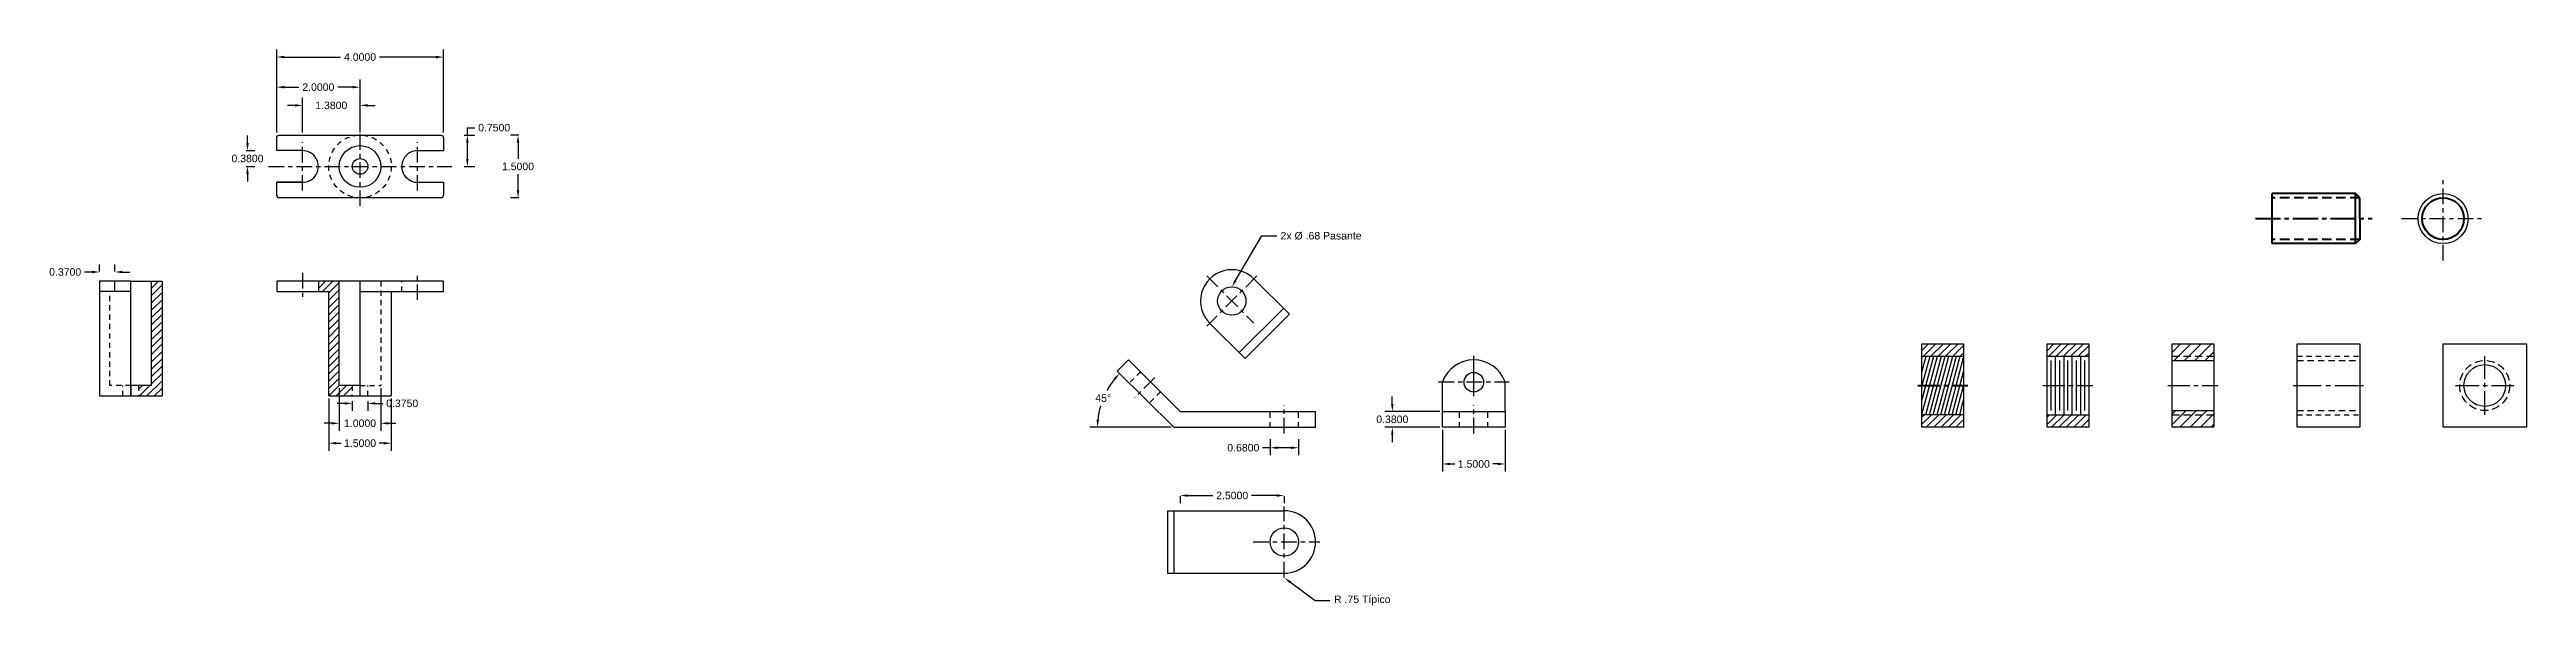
# Model space of a CAD drawing. Header units: inches. Extents: x -4 to 133, y 1 to 14.
# Drawn here: x 73.1 to 132.6, y 0.9 to 14.3 of the extents above; entities that cross this region are included whole.
import ezdxf
from ezdxf import colors
from ezdxf.entities.mleader import LeaderData, LeaderLine
from ezdxf.math import Vec2, Vec3

# ---------------------------------------------------------------- set-up
doc = ezdxf.new("R2010")
doc.units = ezdxf.units.IN
doc.header["$MEASUREMENT"] = 0
doc.linetypes.add('CENTER2', pattern=[1.125, 0.75, -0.125, 0.125, -0.125])
doc.linetypes.add('DASHED2', pattern=[0.375, 0.25, -0.125])
doc.styles.get("Standard").update_dxf_attribs({"font": 'arial.ttf'})
doc.linetypes.add('ZIGZAG', pattern='A,0.0001,-0.2,[131,ltypeshp.shx,S=0.2,R=0,X=-0.2,Y=0],-0.4,[131,ltypeshp.shx,S=0.2,R=180,X=0.2,Y=0],-0.2', length=0.8001)
doc.dimstyles.get("Standard").update_dxf_attribs({"dimtxt": 0.18, "dimasz": 0.18, "dimexe": 0.18, "dimexo": 0.0625, "dimgap": 0.09, "dimtad": 0, "dimtih": 1, "dimtoh": 1, "dimdec": 4, "dimzin": 0, "dimdsep": 46, "dimtxsty": 'Standard', "dimcen": 0.09, "dimadec": 0, "dimazin": 0, "dimtfac": 1, "dimtdec": 4, "dimtofl": 0, "dimtmove": 0, "dimatfit": 3, "dimfxl": 1, "dimtolj": 1, "dimtzin": 0, "dimarcsym": 0})

msp = doc.modelspace()

# ---------------------------------------------------------------- blocks, each defined once
blk = doc.blocks.new('*D11')
at = {"color": 0, "lineweight": -2, "transparency": 16777216}
for p, q in [((79.845, 5.892), (79.845, 4.642)), ((81.345, 5.892), (81.345, 4.642)), ((80.025, 4.822), (80.14, 4.822)), ((81.165, 4.822), (81.05, 4.822))]:
    blk.add_line(p, q, dxfattribs=at)
at = {"color": 0, "transparency": 16777216}
for points in [[(80.025, 4.852), (80.025, 4.792), (79.845, 4.822)], [(81.165, 4.852), (81.165, 4.792), (81.345, 4.822)]]:
    blk.add_solid(points, dxfattribs=at)
at = {"layer": 'Defpoints', "color": 0, "transparency": 16777216}
for p in [(79.845, 5.954), (81.345, 5.954), (79.845, 4.822)]:
    blk.add_point(p, dxfattribs=at)
at = {"color": 0, "transparency": 16777216, "insert": (80.595, 4.822), "char_height": 0.18, "attachment_point": 5}
blk.add_mtext('\\A1;1.5000', dxfattribs=at)
blk = doc.blocks.new('*D12')
at = {"color": 0, "lineweight": -2, "transparency": 16777216}
for p, q in [((80.095, 6.142), (80.095, 5.119)), ((81.095, 6.142), (81.095, 5.119)), ((79.915, 5.299), (79.735, 5.299)), ((81.275, 5.299), (81.455, 5.299))]:
    blk.add_line(p, q, dxfattribs=at)
at = {"color": 0, "transparency": 16777216}
for points in [[(79.915, 5.329), (79.915, 5.269), (80.095, 5.299)], [(81.275, 5.329), (81.275, 5.269), (81.095, 5.299)]]:
    blk.add_solid(points, dxfattribs=at)
at = {"layer": 'Defpoints', "color": 0, "transparency": 16777216}
for p in [(80.095, 6.204), (81.095, 6.204), (80.095, 5.299)]:
    blk.add_point(p, dxfattribs=at)
at = {"color": 0, "transparency": 16777216, "insert": (80.595, 5.299), "char_height": 0.18, "attachment_point": 5}
blk.add_mtext('\\A1;1.0000', dxfattribs=at)
blk = doc.blocks.new('*D13')
at = {"color": 0, "lineweight": -2, "transparency": 16777216}
for p, q in [((78.595, 12.267), (78.595, 13.535)), ((78.775, 13.355), (79.13, 13.355)), ((80.415, 13.355), (80.06, 13.355)), ((80.595, 12.267), (80.595, 13.535))]:
    blk.add_line(p, q, dxfattribs=at)
at = {"color": 0, "transparency": 16777216}
for points in [[(78.775, 13.385), (78.775, 13.325), (78.595, 13.355)], [(80.415, 13.385), (80.415, 13.325), (80.595, 13.355)]]:
    blk.add_solid(points, dxfattribs=at)
at = {"layer": 'Defpoints', "color": 0, "transparency": 16777216}
for p in [(78.595, 13.355), (78.595, 12.204), (80.595, 12.204)]:
    blk.add_point(p, dxfattribs=at)
at = {"color": 0, "transparency": 16777216, "insert": (79.595, 13.355), "char_height": 0.18, "attachment_point": 5}
blk.add_mtext('\\A1;2.0000', dxfattribs=at)
blk = doc.blocks.new('*D14')
at = {"color": 0, "lineweight": -2, "transparency": 16777216}
for p, q in [((79.215, 12.267), (79.215, 13.098)), ((80.595, 12.267), (80.595, 13.098)), ((79.035, 12.918), (78.855, 12.918)), ((80.775, 12.918), (80.955, 12.918))]:
    blk.add_line(p, q, dxfattribs=at)
at = {"color": 0, "transparency": 16777216}
for points in [[(79.035, 12.948), (79.035, 12.888), (79.215, 12.918)], [(80.775, 12.948), (80.775, 12.888), (80.595, 12.918)]]:
    blk.add_solid(points, dxfattribs=at)
at = {"layer": 'Defpoints', "color": 0, "transparency": 16777216}
for p in [(79.215, 12.918), (79.215, 12.204), (80.595, 12.204)]:
    blk.add_point(p, dxfattribs=at)
at = {"color": 0, "transparency": 16777216, "insert": (79.905, 12.918), "char_height": 0.18, "attachment_point": 5}
blk.add_mtext('\\A1;1.3800', dxfattribs=at)
blk = doc.blocks.new('*D15')
at = {"color": 0, "lineweight": -2, "transparency": 16777216}
for p, q in [((78.595, 12.267), (78.595, 14.256)), ((78.775, 14.076), (80.128, 14.076)), ((82.415, 14.076), (81.062, 14.076)), ((82.595, 12.267), (82.595, 14.256))]:
    blk.add_line(p, q, dxfattribs=at)
at = {"color": 0, "transparency": 16777216}
for points in [[(78.775, 14.106), (78.775, 14.046), (78.595, 14.076)], [(82.415, 14.106), (82.415, 14.046), (82.595, 14.076)]]:
    blk.add_solid(points, dxfattribs=at)
at = {"layer": 'Defpoints', "color": 0, "transparency": 16777216}
for p in [(78.595, 14.076), (78.595, 12.204), (82.595, 12.204)]:
    blk.add_point(p, dxfattribs=at)
at = {"color": 0, "transparency": 16777216, "insert": (80.595, 14.076), "char_height": 0.18, "attachment_point": 5}
blk.add_mtext('\\A1;4.0000', dxfattribs=at)
blk = doc.blocks.new('*D16')
at = {"color": 0, "lineweight": -2, "transparency": 16777216}
for p, q in [((83.093, 12.204), (83.349, 12.204)), ((83.169, 12.204), (83.169, 12.384)), ((83.169, 12.384), (83.349, 12.384)), ((83.169, 11.634), (83.169, 12.024)), ((83.093, 11.454), (83.349, 11.454))]:
    blk.add_line(p, q, dxfattribs=at)
at = {"color": 0, "transparency": 16777216}
for points in [[(83.139, 12.024), (83.199, 12.024), (83.169, 12.204)], [(83.139, 11.634), (83.199, 11.634), (83.169, 11.454)]]:
    blk.add_solid(points, dxfattribs=at)
at = {"layer": 'Defpoints', "color": 0, "transparency": 16777216}
for p in [(83.031, 12.204), (83.169, 12.204), (83.031, 11.454)]:
    blk.add_point(p, dxfattribs=at)
at = {"color": 0, "transparency": 16777216, "insert": (83.812, 12.384), "char_height": 0.18, "attachment_point": 5}
blk.add_mtext('\\A1;0.7500', dxfattribs=at)
blk = doc.blocks.new('*D17')
at = {"color": 0, "lineweight": -2, "transparency": 16777216}
for p, q in [((84.404, 12.204), (84.204, 12.204)), ((84.384, 12.024), (84.384, 11.636)), ((84.404, 10.704), (84.204, 10.704)), ((84.384, 10.884), (84.384, 11.273))]:
    blk.add_line(p, q, dxfattribs=at)
at = {"color": 0, "transparency": 16777216}
for points in [[(84.354, 12.024), (84.414, 12.024), (84.384, 12.204)], [(84.354, 10.884), (84.414, 10.884), (84.384, 10.704)]]:
    blk.add_solid(points, dxfattribs=at)
at = {"layer": 'Defpoints', "color": 0, "transparency": 16777216}
for p in [(84.466, 12.204), (84.384, 10.704), (84.466, 10.704)]:
    blk.add_point(p, dxfattribs=at)
at = {"color": 0, "transparency": 16777216, "insert": (84.384, 11.454), "char_height": 0.18, "attachment_point": 5}
blk.add_mtext('\\A1;1.5000', dxfattribs=at)
blk = doc.blocks.new('*D18')
at = {"color": 0, "lineweight": -2, "transparency": 16777216}
for p, q in [((77.895, 12.014), (77.895, 12.194)), ((77.866, 11.834), (78.075, 11.834)), ((77.866, 11.454), (78.075, 11.454)), ((77.895, 11.274), (77.895, 11.094))]:
    blk.add_line(p, q, dxfattribs=at)
at = {"color": 0, "transparency": 16777216}
for points in [[(77.865, 12.014), (77.925, 12.014), (77.895, 11.834)], [(77.865, 11.274), (77.925, 11.274), (77.895, 11.454)]]:
    blk.add_solid(points, dxfattribs=at)
at = {"layer": 'Defpoints', "color": 0, "transparency": 16777216}
for p in [(77.803, 11.834), (77.803, 11.454), (77.895, 11.454)]:
    blk.add_point(p, dxfattribs=at)
at = {"color": 0, "transparency": 16777216, "insert": (77.895, 11.644), "char_height": 0.18, "attachment_point": 5}
blk.add_mtext('\\A1;0.3800', dxfattribs=at)
blk = doc.blocks.new('*D19')
at = {"color": 0, "lineweight": -2, "transparency": 16777216}
for p, q in [((80.227, 5.776), (80.047, 5.776)), ((80.407, 5.827), (80.407, 5.596)), ((80.782, 5.827), (80.782, 5.596)), ((80.962, 5.776), (81.142, 5.776))]:
    blk.add_line(p, q, dxfattribs=at)
at = {"color": 0, "transparency": 16777216}
for points in [[(80.227, 5.806), (80.227, 5.746), (80.407, 5.776)], [(80.962, 5.806), (80.962, 5.746), (80.782, 5.776)]]:
    blk.add_solid(points, dxfattribs=at)
at = {"layer": 'Defpoints', "color": 0, "transparency": 16777216}
for p in [(80.407, 5.889), (80.782, 5.889), (80.782, 5.776)]:
    blk.add_point(p, dxfattribs=at)
at = {"color": 0, "transparency": 16777216, "insert": (81.606, 5.776), "char_height": 0.18, "attachment_point": 5}
blk.add_mtext('\\A1;0.3750', dxfattribs=at)
blk = doc.blocks.new('*D20')
at = {"color": 0, "lineweight": -2, "transparency": 16777216}
for p, q in [((74.165, 8.925), (73.985, 8.925)), ((74.345, 8.941), (74.345, 9.105)), ((74.715, 8.941), (74.715, 9.105)), ((74.895, 8.925), (75.075, 8.925))]:
    blk.add_line(p, q, dxfattribs=at)
at = {"color": 0, "transparency": 16777216}
for points in [[(74.165, 8.955), (74.165, 8.895), (74.345, 8.925)], [(74.895, 8.955), (74.895, 8.895), (74.715, 8.925)]]:
    blk.add_solid(points, dxfattribs=at)
at = {"layer": 'Defpoints', "color": 0, "transparency": 16777216}
for p in [(74.345, 8.925), (74.345, 8.878), (74.715, 8.878)]:
    blk.add_point(p, dxfattribs=at)
at = {"color": 0, "transparency": 16777216, "insert": (73.522, 8.925), "char_height": 0.18, "attachment_point": 5}
blk.add_mtext('\\A1;0.3700', dxfattribs=at)
blk = doc.blocks.new('*D26')
at = {"color": 0, "lineweight": -2, "ltscale": 0.5, "transparency": 16777216}
for p, q in [((105.356, 5.764), (105.356, 5.944)), ((106.498, 5.584), (105.176, 5.584)), ((106.498, 5.204), (105.176, 5.204)), ((105.356, 5.024), (105.356, 4.844))]:
    blk.add_line(p, q, dxfattribs=at)
at = {"color": 0, "ltscale": 0.5, "transparency": 16777216}
for points in [[(105.326, 5.764), (105.386, 5.764), (105.356, 5.584)], [(105.326, 5.024), (105.386, 5.024), (105.356, 5.204)]]:
    blk.add_solid(points, dxfattribs=at)
at = {"layer": 'Defpoints', "color": 0, "ltscale": 0.5, "transparency": 16777216}
for p in [(106.561, 5.584), (105.356, 5.204), (106.561, 5.204)]:
    blk.add_point(p, dxfattribs=at)
at = {"color": 0, "ltscale": 0.5, "transparency": 16777216, "insert": (105.356, 5.394), "char_height": 0.18, "attachment_point": 5}
blk.add_mtext('\\A1;0.3800', dxfattribs=at)
blk = doc.blocks.new('*D27')
at = {"color": 0, "lineweight": -2, "ltscale": 0.5, "transparency": 16777216}
for p, q in [((102.425, 4.915), (102.425, 4.533)), ((103.105, 4.915), (103.105, 4.533)), ((102.425, 4.713), (102.245, 4.713)), ((102.925, 4.713), (102.605, 4.713))]:
    blk.add_line(p, q, dxfattribs=at)
at = {"color": 0, "ltscale": 0.5, "transparency": 16777216}
for points in [[(102.605, 4.743), (102.605, 4.683), (102.425, 4.713)], [(102.925, 4.743), (102.925, 4.683), (103.105, 4.713)]]:
    blk.add_solid(points, dxfattribs=at)
at = {"layer": 'Defpoints', "color": 0, "ltscale": 0.5, "transparency": 16777216}
for p in [(102.425, 4.978), (103.105, 4.978), (102.425, 4.713)]:
    blk.add_point(p, dxfattribs=at)
at = {"color": 0, "ltscale": 0.5, "transparency": 16777216, "insert": (101.782, 4.713), "char_height": 0.18, "attachment_point": 5}
blk.add_mtext('\\A1;0.6800', dxfattribs=at)
blk = doc.blocks.new('*D28')
at = {"color": 0, "lineweight": -2, "ltscale": 0.5, "transparency": 16777216}
blk.add_line((100.051, 5.204), (98.103, 5.204), dxfattribs=at)
for start, end in [(140.83127, 151.29306), (163.62503, 174.36183)]:
    blk.add_arc((100.113, 5.204), 1.83, start, end, dxfattribs=at)
at = {"color": 0, "ltscale": 0.5, "transparency": 16777216}
for points in [[(98.672, 6.38), (98.717, 6.34), (98.815, 6.494)], [(98.322, 5.383), (98.262, 5.386), (98.283, 5.204)]]:
    blk.add_solid(points, dxfattribs=at)
at = {"layer": 'Defpoints', "color": 0, "ltscale": 0.5, "transparency": 16777216}
for p in [(98.757, 6.552), (98.526, 6.116), (100.113, 5.204), (100.113, 5.204), (103.515, 5.204)]:
    blk.add_point(p, dxfattribs=at)
at = {"color": 0, "ltscale": 0.5, "transparency": 16777216, "insert": (98.421, 5.902), "char_height": 0.18, "attachment_point": 5}
blk.add_mtext('\\A1;45°', dxfattribs=at)
blk = doc.blocks.new('*D29')
at = {"color": 0, "lineweight": -2, "ltscale": 0.5, "transparency": 16777216}
for p, q in [((106.561, 5.142), (106.561, 4.144)), ((108.061, 5.142), (108.061, 4.144)), ((106.741, 4.324), (106.856, 4.324)), ((107.881, 4.324), (107.765, 4.324))]:
    blk.add_line(p, q, dxfattribs=at)
at = {"color": 0, "ltscale": 0.5, "transparency": 16777216}
for points in [[(106.741, 4.354), (106.741, 4.294), (106.561, 4.324)], [(107.881, 4.354), (107.881, 4.294), (108.061, 4.324)]]:
    blk.add_solid(points, dxfattribs=at)
at = {"layer": 'Defpoints', "color": 0, "ltscale": 0.5, "transparency": 16777216}
for p in [(106.561, 5.204), (108.061, 5.204), (106.561, 4.324)]:
    blk.add_point(p, dxfattribs=at)
at = {"color": 0, "ltscale": 0.5, "transparency": 16777216, "insert": (107.311, 4.324), "char_height": 0.18, "attachment_point": 5}
blk.add_mtext('\\A1;1.5000', dxfattribs=at)
blk = doc.blocks.new('*D31')
at = {"color": 0, "lineweight": -2, "ltscale": 0.5, "transparency": 16777216}
for p, q in [((100.445, 3.568), (101.05, 3.568)), ((102.585, 3.568), (101.98, 3.568)), ((100.265, 3.552), (100.265, 3.388)), ((102.765, 3.552), (102.765, 3.388))]:
    blk.add_line(p, q, dxfattribs=at)
at = {"color": 0, "ltscale": 0.5, "transparency": 16777216}
for points in [[(100.445, 3.598), (100.445, 3.538), (100.265, 3.568)], [(102.585, 3.598), (102.585, 3.538), (102.765, 3.568)]]:
    blk.add_solid(points, dxfattribs=at)
at = {"layer": 'Defpoints', "color": 0, "ltscale": 0.5, "transparency": 16777216}
for p in [(100.265, 3.614), (100.265, 3.568), (102.765, 3.614)]:
    blk.add_point(p, dxfattribs=at)
at = {"color": 0, "ltscale": 0.5, "transparency": 16777216, "insert": (101.515, 3.568), "char_height": 0.18, "attachment_point": 5}
blk.add_mtext('\\A1;2.5000', dxfattribs=at)

# ---------------------------------------------------------------- dimensions: what is measured, and where the dimension line sits
at = {"ltscale": 0.5}
for base, p1, p2, picture, middle in [((78.59491, 14.07566), (82.59491, 12.20443), (78.59491, 12.20443), '*D15', (80.59491, 14.07566)), ((78.59491, 13.35489), (80.59491, 12.20443), (78.59491, 12.20443), '*D13', (79.59491, 13.35489)), ((79.21491, 12.91803), (80.59491, 12.20443), (79.21491, 12.20443), '*D14', (79.90491, 12.91803)), ((74.34491, 8.92524), (74.71491, 8.87848), (74.34491, 8.87848), '*D20', (73.52159, 8.92524)), ((80.09491, 5.29875), (81.09491, 6.20443), (80.09491, 6.20443), '*D12', (80.59491, 5.29875)), ((79.84491, 4.82183), (81.34491, 5.95443), (79.84491, 5.95443), '*D11', (80.59491, 4.82183)), ((80.78241, 5.77602), (80.40741, 5.88907), (80.78241, 5.88907), '*D19', (81.60573, 5.77602))]:
    dim = msp.add_linear_dim(base=base, p1=p1, p2=p2, dimstyle='Standard')
    dim.commit()
    dim.dimension.update_dxf_attribs({"geometry": picture, "text_midpoint": middle})
for base, p1, p2, picture, middle in [((83.16869, 12.20443), (83.03064, 11.45443), (83.03064, 12.20443), '*D16', (83.81201, 12.38443)), ((77.89507, 11.45443), (77.80303, 11.83443), (77.80303, 11.45443), '*D18', (77.89507, 11.64443)), ((84.38355, 10.70443), (84.46639, 12.20443), (84.46639, 10.70443), '*D17', (84.38355, 11.45443))]:
    dim = msp.add_linear_dim(base=base, p1=p1, p2=p2, angle=90, dimstyle='Standard')
    dim.commit()
    dim.dimension.update_dxf_attribs({"geometry": picture, "text_midpoint": middle})
dim = msp.add_angular_dim_2l(base=(98.52642, 6.11566), line1=((98.75658, 6.5518), (100.11323, 5.20426)), line2=((100.11323, 5.20426), (103.51515, 5.20426)), dimstyle='Standard', dxfattribs=at)
dim.commit()
dim.dimension.update_dxf_attribs({"geometry": '*D28', "text_midpoint": (98.42142, 5.90169)})
dim = msp.add_linear_dim(base=(105.35603, 5.20426), p1=(106.56059, 5.58426), p2=(106.56059, 5.20426), angle=90, dimstyle='Standard', dxfattribs=at)
dim.commit()
dim.dimension.update_dxf_attribs({"geometry": '*D26', "text_midpoint": (105.35603, 5.39426)})
for base, p1, p2, picture, middle in [((102.42515, 4.71343), (103.10515, 4.9777), (102.42515, 4.9777), '*D27', (101.78183, 4.71343)), ((106.56059, 4.32399), (108.06059, 5.20426), (106.56059, 5.20426), '*D29', (107.31059, 4.32399)), ((100.26515, 3.56845), (102.76515, 3.61433), (100.26515, 3.61433), '*D31', (101.51515, 3.56845))]:
    dim = msp.add_linear_dim(base=base, p1=p1, p2=p2, dimstyle='Standard', dxfattribs=at)
    dim.commit()
    dim.dimension.update_dxf_attribs({"geometry": picture, "text_midpoint": middle})

# ---------------------------------------------------------------- hatches: boundary and pattern name
h = msp.add_hatch()
h.set_pattern_fill('ANSI31', color=256)
h.set_pattern_definition([(45, (2, 0), (-0.08838835, 0.08838835), [])])
h.paths.add_polyline_path([(75.84491, 8.45443), (75.84491, 8.70443), (75.59491, 8.70443), (75.59491, 8.45443), (75.59491, 6.20443), (75.28241, 6.20443), (75.28241, 5.95443), (75.84491, 5.95443)])
h = msp.add_hatch()
h.set_pattern_fill('ANSI31', color=256)
h.paths.add_polyline_path([(80.09491, 8.70443), (79.59491, 8.70443), (79.59491, 8.45443), (79.84491, 8.45443), (79.84491, 5.95443), (80.40741, 5.95443), (80.40741, 6.20443), (80.09491, 6.20443)])
at = {"ltscale": 0.5}
h = msp.add_hatch(dxfattribs=at)
h.set_pattern_fill('ANSI31', color=256)
h.paths.add_polyline_path([(122.06059, 7.20426), (121.06059, 7.20426), (121.06059, 6.90426), (122.06059, 6.90426)])
h.paths.add_polyline_path([(122.06059, 5.50426), (121.06059, 5.50426), (121.06059, 5.20426), (122.06059, 5.20426)])
h.paths.add_polyline_path([(119.06059, 7.20426), (118.06059, 7.20426), (118.06059, 6.90426), (119.06059, 6.90426)])
h.paths.add_polyline_path([(119.06059, 5.50426), (118.06059, 5.50426), (118.06059, 5.20426), (119.06059, 5.20426)])
h = msp.add_hatch(dxfattribs=at)
h.set_pattern_fill('ANSI31', color=256, scale=1.4)
h.paths.add_polyline_path([(125.06059, 7.20426), (124.06059, 7.20426), (124.06059, 6.80426), (125.06059, 6.80426)])
h.paths.add_polyline_path([(125.06059, 5.60426), (124.06059, 5.60426), (124.06059, 5.20426), (125.06059, 5.20426)])
h = msp.add_hatch(dxfattribs=at)
h.set_pattern_fill('ANSI31', color=256, scale=0.7, angle=30)
h.paths.add_polyline_path([(119.06059, 6.90426), (118.06059, 6.90426), (118.06059, 6.20426), (119.06059, 6.20426)])
h.paths.add_polyline_path([(119.06059, 6.20426), (118.06059, 6.20426), (118.06059, 5.50426), (119.06059, 5.50426)])

# ---------------------------------------------------------------- linework, layer by layer
for p, q in [((78.59491, 11.83443), (78.59491, 12.14443)), ((82.59491, 12.14443), (82.59491, 11.83443)), ((79.21491, 11.83443), (78.59491, 11.83443)), ((81.97261, 11.83443), (81.9772, 11.83443)), ((81.97261, 11.83443), (82.59491, 11.83443)), ((81.97491, 11.83443), (81.97491, 11.83443)), ((78.59491, 10.76443), (78.59491, 11.07443)), ((78.59491, 11.07443), (79.21493, 11.07443)), ((79.21493, 11.07443), (78.59491, 11.07443)), ((82.53491, 10.70443), (78.65491, 10.70443)), ((79.21493, 11.07443), (79.21489, 11.07443)), ((82.00236, 11.07543), (82.59491, 11.07543)), ((82.59491, 11.07543), (82.59491, 11.07443)), ((82.59491, 11.07543), (82.59491, 10.76443)), ((75.09491, 8.70443), (74.34491, 8.70443)), ((74.34491, 8.70443), (74.34491, 8.45443)), ((74.59491, 8.45443), (74.34491, 8.45443)), ((74.34491, 8.45443), (74.34491, 5.95443)), ((75.09491, 8.45443), (74.59491, 8.45443)), ((74.71491, 8.45443), (74.71491, 8.70443)), ((75.09491, 5.95443), (75.09491, 8.70443)), ((75.09491, 8.70443), (75.84491, 8.70443)), ((75.59491, 6.20443), (75.59491, 8.70443)), ((75.84491, 8.70443), (75.84491, 5.95443)), ((82.59491, 8.70443), (78.59491, 8.70443)), ((78.59491, 8.70443), (78.59491, 8.45443)), ((78.59491, 8.45443), (79.84491, 8.45443)), ((79.84491, 5.95443), (79.84491, 8.45443)), ((80.59491, 5.95443), (80.59491, 8.70443)), ((80.59491, 8.45443), (82.59491, 8.45443)), ((81.34491, 8.45443), (81.34491, 5.95443)), ((82.59491, 8.45443), (82.59491, 8.70443)), ((74.34491, 5.95443), (75.09491, 5.95443)), ((75.59491, 6.20443), (75.09491, 6.20443)), ((75.09491, 6.20443), (75.09491, 5.95443)), ((75.09491, 5.95443), (75.84491, 5.95443)), ((79.84491, 5.95443), (81.34491, 5.95443))]:
    msp.add_line(p, q)
at = {"linetype": 'CENTER2', "ltscale": 0.5}
for p, q in [((79.21491, 10.87443), (79.21491, 12.03443)), ((80.59491, 10.50443), (80.59491, 12.40443)), ((81.97491, 10.87443), (81.97491, 12.03443)), ((78.39594, 11.45443), (82.79336, 11.45443)), ((130.56059, 9.20426), (130.56059, 11.20426)), ((129.56059, 10.20426), (131.56059, 10.20426)), ((79.21491, 8.90443), (79.21491, 8.25443)), ((81.97491, 8.25443), (81.97491, 8.90443)), ((102.10847, 8.83005), (100.90362, 7.63074)), ((100.90412, 8.83056), (102.03715, 7.70085)), ((99.66332, 6.39615), (99.18239, 5.91743)), ((106.46059, 6.29033), (108.16059, 6.29033)), ((102.76515, 5.05426), (102.76515, 5.73426)), ((107.31059, 5.05426), (107.31059, 5.73426)), ((102.76515, 1.60426), (102.76515, 3.30426)), ((102.01515, 2.45426), (103.61515, 2.45426))]:
    msp.add_line(p, q, dxfattribs=at)
at = {"lineweight": 80, "ltscale": 0.5}
for p, q in [((126.46042, 9.60426), (126.46042, 10.80426)), ((128.46101, 10.80426), (126.46042, 10.80426)), ((128.46042, 9.60426), (128.46101, 10.80426)), ((128.56058, 10.70425), (128.46101, 10.80426)), ((128.56059, 10.20426), (128.56059, 10.70426)), ((128.56059, 10.20426), (128.56059, 9.70426)), ((128.46042, 9.60426), (126.46042, 9.60426)), ((128.46042, 9.60426), (126.46042, 9.60426)), ((128.56037, 9.70443), (128.46042, 9.60426))]:
    msp.add_line(p, q, dxfattribs=at)
at = {"linetype": 'DASHED2', "lineweight": 80, "ltscale": 0.9}
for p, q in [((128.56059, 10.70426), (126.46042, 10.70426)), ((128.56059, 9.70426), (126.46042, 9.70426))]:
    msp.add_line(p, q, dxfattribs=at)
at = {"linetype": 'CENTER2', "lineweight": 80, "ltscale": 0.8}
msp.add_line((126.06042, 10.20426), (128.86072, 10.20426), dxfattribs=at)
at = {"linetype": 'DASHED2', "ltscale": 0.5}
for p, q in [((74.59491, 6.20443), (74.59491, 8.45443)), ((81.09491, 8.70443), (81.09491, 6.20443)), ((81.59491, 8.45443), (81.59491, 8.70443)), ((101.26709, 8.47227), (101.26527, 8.47046)), ((101.74682, 7.99033), (101.745, 7.98852)), ((127.06059, 6.90426), (128.56059, 6.90426)), ((75.09491, 6.20443), (74.59491, 6.20443)), ((74.90741, 5.95443), (74.90741, 6.20443)), ((75.28241, 6.20443), (75.28241, 5.95443)), ((80.40741, 6.20443), (80.40741, 5.95443)), ((80.59491, 6.20443), (81.09491, 6.20443)), ((80.78241, 5.95443), (80.78241, 6.20443)), ((99.31624, 6.53039), (99.04582, 6.26122)), ((99.79778, 6.05026), (99.52555, 5.77928)), ((102.42515, 5.20426), (102.42515, 5.58426)), ((103.10515, 5.20426), (103.10515, 5.58426)), ((106.97059, 5.20426), (106.97059, 5.58426)), ((107.65059, 5.20426), (107.65059, 5.58426)), ((127.06059, 5.50426), (128.56059, 5.50426))]:
    msp.add_line(p, q, dxfattribs=at)
at = {"ltscale": 0.5}
for p, q in [((79.59491, 8.70443), (79.59491, 8.45443)), ((80.09491, 6.20443), (80.09491, 8.70443)), ((100.97895, 8.76395), (100.97493, 8.75995)), ((102.88738, 7.91222), (102.03359, 8.7635)), ((102.10847, 8.83005), (102.10834, 8.83019)), ((102.74575, 8.05343), (101.68264, 6.99521)), ((100.90802, 7.62635), (100.90388, 7.63047)), ((101.82427, 6.854), (100.97449, 7.70129)), ((118.06059, 5.20426), (118.06059, 7.20426)), ((118.06059, 7.20426), (119.06059, 7.20426)), ((119.06059, 7.20426), (119.06059, 5.20426)), ((121.06059, 5.20426), (121.06059, 7.20426)), ((121.06059, 7.20426), (122.06059, 7.20426)), ((122.06059, 7.20426), (122.06059, 5.20426)), ((124.06059, 5.20426), (124.06059, 7.20426)), ((124.06059, 7.20426), (125.06059, 7.20426)), ((125.06059, 7.20426), (125.06059, 5.20426)), ((127.06059, 5.20426), (127.06059, 7.20426)), ((127.06059, 7.20426), (128.56059, 7.20426)), ((128.56059, 7.20426), (128.56059, 5.20426)), ((130.56059, 5.20426), (130.56059, 7.20426)), ((130.56059, 7.20426), (132.56059, 7.20426)), ((132.56059, 7.20426), (132.56059, 5.20426)), ((99.0259, 6.81988), (98.75658, 6.5518)), ((98.75658, 6.5518), (100.11323, 5.20426)), ((100.26515, 5.58426), (99.0259, 6.81988)), ((107.31059, 5.94925), (107.31059, 6.91988)), ((121.06059, 6.90426), (122.06059, 6.90426)), ((121.16059, 5.60426), (121.16059, 6.80426)), ((121.26059, 5.50426), (121.26059, 6.90426)), ((121.36059, 6.80426), (121.36059, 5.60426)), ((121.46059, 6.90426), (121.46059, 5.50426)), ((121.56059, 5.60426), (121.56059, 6.80426)), ((121.66059, 5.50426), (121.66059, 6.90426)), ((121.76059, 6.80426), (121.76059, 5.60426)), ((121.86059, 6.90426), (121.86059, 5.50426)), ((121.96059, 6.80426), (121.96059, 5.60426)), ((124.06059, 6.80426), (125.06059, 6.80426)), ((80.59491, 6.20443), (80.09491, 6.20443)), ((99.30485, 6.51905), (99.32761, 6.51905)), ((99.79246, 6.04925), (99.79879, 6.04925)), ((106.56059, 5.58426), (106.56059, 6.29033)), ((108.06059, 5.58426), (108.06059, 6.29033)), ((118.06059, 5.50426), (118.06059, 6.20426)), ((100.26515, 5.58426), (103.51515, 5.58426)), ((103.51515, 5.20426), (103.51515, 5.58426)), ((106.56059, 5.20426), (106.56059, 5.58426)), ((106.56059, 5.58426), (108.06059, 5.58426)), ((108.06059, 5.58426), (108.06059, 5.20426)), ((121.06059, 5.50426), (122.06059, 5.50426)), ((124.06059, 5.60426), (125.06059, 5.60426)), ((100.11323, 5.20426), (103.51515, 5.20426)), ((108.06059, 5.20426), (106.56059, 5.20426)), ((119.06059, 5.20426), (118.06059, 5.20426)), ((122.06059, 5.20426), (121.06059, 5.20426)), ((125.06059, 5.20426), (124.06059, 5.20426)), ((128.56059, 5.20426), (127.06059, 5.20426)), ((132.56059, 5.20426), (130.56059, 5.20426)), ((99.96323, 3.20426), (102.76515, 3.20426)), ((100.11323, 3.20426), (100.11323, 1.70417)), ((99.96323, 1.70426), (102.76515, 1.70426))]:
    msp.add_line(p, q, dxfattribs=at)
at = {"linetype": 'ZIGZAG', "ltscale": 0.3}
for p, q in [((102.88216, 7.90703), (101.82427, 6.854)), ((99.96323, 3.20426), (99.96323, 1.70417))]:
    msp.add_line(p, q, dxfattribs=at)
at = {"linetype": 'ZIGZAG', "ltscale": 0.2}
for p, q in [((118.06059, 6.90426), (119.06059, 6.90426)), ((119.06059, 5.50426), (118.06059, 5.50426))]:
    msp.add_line(p, q, dxfattribs=at)
at = {"linetype": 'DASHED2', "ltscale": 0.7}
for p, q in [((124.06059, 6.90426), (125.06059, 6.90426)), ((124.06059, 5.50426), (125.06059, 5.50426))]:
    msp.add_line(p, q, dxfattribs=at)
at = {"linetype": 'DASHED2', "ltscale": 0.6}
for p, q in [((127.06059, 6.80426), (128.56059, 6.80426)), ((127.06059, 5.60426), (128.56059, 5.60426))]:
    msp.add_line(p, q, dxfattribs=at)
at = {"linetype": 'CENTER2', "ltscale": 0.75}
for p, q in [((131.56059, 5.50426), (131.56059, 6.90426)), ((130.86059, 6.20426), (132.26059, 6.20426))]:
    msp.add_line(p, q, dxfattribs=at)
at = {"linetype": 'CENTER2', "lineweight": 80, "ltscale": 0.7}
msp.add_line((117.96059, 6.20426), (119.16059, 6.20426), dxfattribs=at)
at = {"linetype": 'CENTER2', "ltscale": 0.7}
for p, q in [((120.96059, 6.20426), (122.16059, 6.20426)), ((123.96059, 6.20426), (125.16059, 6.20426))]:
    msp.add_line(p, q, dxfattribs=at)
at = {"linetype": 'CENTER2', "ltscale": 0.9}
msp.add_line((126.96059, 6.20426), (128.66059, 6.20426), dxfattribs=at)
msp.add_lwpolyline([(78.59491, 12.14443), (78.59491, 12.14443, -0.41421356), (78.65491, 12.20443), (82.53491, 12.20443, -0.41421356), (82.59491, 12.14443)], format="xyb")
msp.add_lwpolyline([(82.59491, 11.83443), (82.59491, 11.83443)])
at = {"linetype": 'DASHED2', "ltscale": 0.5}
msp.add_circle((80.59491, 11.45443), 0.75, dxfattribs=at)
for radius in [0.5, 0.1875, 0.000000000314]:
    msp.add_circle((80.59491, 11.45443), radius)
at = {"ltscale": 0.5}
for centre, radius in [((130.56059, 10.20426), 0.6), ((101.50604, 8.2304), 0.34), ((131.56059, 6.20426), 0.5), ((107.31059, 6.28415), 0.2349), ((102.76515, 2.45426), 0.34)]:
    msp.add_circle(centre, radius, dxfattribs=at)
at = {"lineweight": 80, "ltscale": 0.5}
msp.add_circle((130.56059, 10.20426), 0.5, dxfattribs=at)
at = {"linetype": 'DASHED2', "ltscale": 0.75}
msp.add_circle((131.56059, 6.20426), 0.6, dxfattribs=at)
for centre, radius, start, end in [((79.21491, 11.45443), 0.38, 269.9976748, 90), ((81.97491, 11.45443), 0.38, 89.6535094, 274.1431076), ((78.65491, 10.76443), 0.06, 180, 270), ((79.21491, 11.45443), 0.58, 269.9976748, 270.0004216), ((82.53491, 10.76443), 0.06, 270, 0)]:
    msp.add_arc(centre, radius, start, end)
at = {"ltscale": 0.5}
for centre, radius, start, end in [((101.50604, 8.2304), 0.75001, 44.8679087, 225.3004723), ((101.50604, 8.2304), 0.85001, 44.8679087, 44.881029), ((101.50604, 8.2304), 0.85001, 224.8679087, 225.3004723), ((107.31059, 6.024), 0.79588, 19.5503087, 160.4496913), ((102.76515, 2.45426), 0.75, 270, 90)]:
    msp.add_arc(centre, radius, start, end, dxfattribs=at)

msp.set_redraw_order([(e.dxf.handle, doc.entitydb.next_handle()) for e in msp.query("TEXT MTEXT ATTDEF DIMENSION ARC_DIMENSION")])  # texts and dimensions are drawn at this point

# ---------------------------------------------------------------- leaders
ml = msp.add_multileader_mtext('Standard', dxfattribs=at)
ml.set_content('2x %%C .68 Pasante', color=256)
ml.set_leader_properties()
ml.build(insert=Vec2(0, 0))
ml.multileader.update_dxf_attribs({"dogleg_length": 0.36, "arrow_head_size": 0.18})
ctx = ml.context
ctx.base_point, ctx.char_height, ctx.arrow_head_size, ctx.landing_gap_size, ctx.plane_origin = Vec3(102.58564, 9.79081), 0.18, 0.18, 0.09, Vec3(101.50604, 8.2304)
notes = []
notes.append((ctx, [(0, (1, 1, 0), (102.22564, 9.79081), (1, 0), 0.36, [(0, [(101.50604, 8.57026)], 0, [])])]))
ctx.mtext.insert, ctx.mtext.width, ctx.mtext.flow_direction = Vec3(102.67564, 9.88443), 2.4131565, 5
ml = msp.add_multileader_mtext('Standard', dxfattribs=at)
ml.set_content('R .75 Típico', color=256)
ml.set_leader_properties()
ml.build(insert=Vec2(0, 0))
ml.multileader.update_dxf_attribs({"dogleg_length": 0.36, "arrow_head_size": 0.18})
ctx = ml.context
ctx.base_point, ctx.char_height, ctx.arrow_head_size, ctx.landing_gap_size, ctx.plane_origin = Vec3(103.86811, 1.05549), 0.18, 0.18, 0.09, Vec3(102.76515, 1.70426)
notes.append((ctx, [(0, (1, 1, 0), (103.50811, 1.05549), (1, 0), 0.36, [(0, [(102.76515, 1.59388)], 0, [])])]))
ctx.mtext.insert, ctx.mtext.width, ctx.mtext.flow_direction = Vec3(103.95811, 1.17048), 1.8559785, 5
for ctx, leaders in notes:
    for number, flags, end, landing, length, lines in leaders:
        leader = LeaderData()
        leader.index, (leader.has_last_leader_line, leader.has_dogleg_vector, leader.attachment_direction) = number, flags
        leader.last_leader_point, leader.dogleg_vector, leader.dogleg_length = Vec3(end), Vec3(landing), length
        for number, points, colour, breaks in lines:
            line = LeaderLine()
            line.index, line.vertices, line.color, line.breaks = number, Vec3.list(points), colors.encode_raw_color(colour), breaks
            leader.lines.append(line)
        ctx.leaders.append(leader)

doc.saveas('drawing.dxf')
